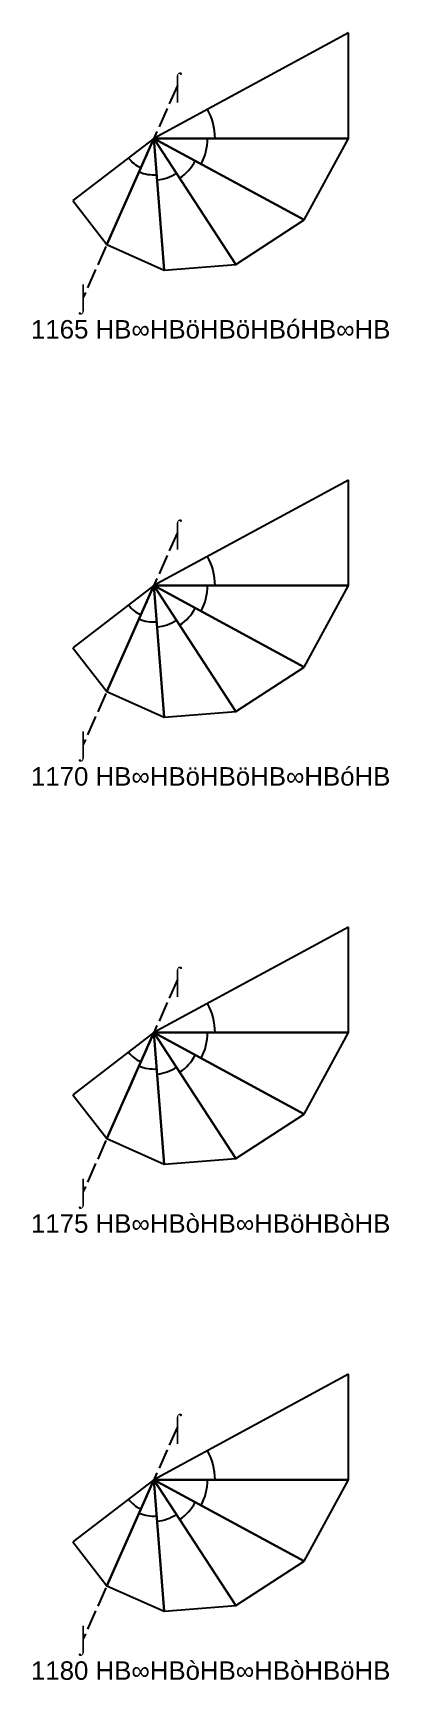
# Model space of a CAD drawing. Header units: millimetres. Extents: x 122552 to 1654769, y -10280102 to 62068.
# Drawn here: x 1180654 to 1201862, y -9283196 to -9185021 of the extents above; entities that cross this region are included whole.
import ezdxf
from ezdxf.enums import TextEntityAlignment as Align

# ---------------------------------------------------------------- set-up
doc = ezdxf.new("R2010")
doc.units = ezdxf.units.MM
doc.linetypes.add('ACAD_ISO02W100', pattern=[15, 12, -3])
for name, color, linetype in [('BASE', 170, 'Continuous'), ('HYPOTENUSE', 20, 'Continuous'), ('PERPENDICULAR', 90, 'Continuous'), ('Standard', 7, 'Continuous')]:
    doc.layers.add(name, color=color, linetype=linetype)
doc.styles.add('Arial', font='arial_0.ttf')

msp = doc.modelspace()

# ---------------------------------------------------------------- texts
at = {"style": 'Arial'}
for s, p in [('⌠', (1189259, -9188149)), ('⌡', (1183644, -9200788)), ('1165 HB∞HBöHBöHBóHB∞HB', (1191240, -9202684)), ('⌠', (1189259, -9214798)), ('⌡', (1183644, -9227436)), ('1170 HB∞HBöHBöHB∞HBóHB', (1191240, -9229333)), ('⌠', (1189259, -9241447)), ('⌡', (1183644, -9254085)), ('1175 HB∞HBòHB∞HBöHBòHB', (1191240, -9255982)), ('⌠', (1189259, -9268095)), ('⌡', (1183644, -9280734)), ('1180 HB∞HBòHB∞HBòHBöHB', (1191240, -9282630))]:
    msp.add_text(s, height=1100, dxfattribs=at).set_placement(p, align=Align.MIDDLE_CENTER)

# ---------------------------------------------------------------- blocks, each defined once
blk = doc.blocks.new('fundamental_block_GT')
at = {"color": 4}
blk.add_arc((0.1, -2.3), 276.6, 359.9799, 28.42535, dxfattribs=at)
at = {"layer": 'BASE'}
blk.add_line((0, 0), (878.9, -7.5), dxfattribs=at)
at = {"layer": 'HYPOTENUSE'}
blk.add_line((882.9, 469.5), (0, 0), dxfattribs=at)
at = {"layer": 'PERPENDICULAR'}
blk.add_line((878.9, -7.5), (882.9, 469.5), dxfattribs=at)

# ---------------------------------------------------------------- linework, layer by layer
at = {"linetype": 'ACAD_ISO02W100', "ltscale": 100}
for p, q in [((1189259, -9188149), (1183644, -9200788)), ((1189259, -9214798), (1183644, -9227436)), ((1189259, -9241447), (1183644, -9254085)), ((1189259, -9268095), (1183644, -9280734))]:
    msp.add_line(p, q, dxfattribs=at)

# ---------------------------------------------------------------- block references
for p, xscale, yscale, zscale, rotation in [((1187855, -9191309), 11.58735412275403, 11.58735412275403, 11.58735412275403, 332.0000000000002), ((1187855, -9191309), 10.18429076373612, 10.18429076373612, 10.18429076373612, 303.5116672382094), ((1187855, -9191309), 8.951118371073811, 8.951118371073811, 8.951118371073811, 275.0233344764194), ((1187855, -9191309), 6.914651890687655, 6.914651890687655, 6.914651890687655, 218.0466689528337), ((1187855, -9191309), 7.867265571234018, 7.867265571234018, 7.867265571234018, 246.5350017146322), ((1187855, -9217958), 11.58735412275403, 11.58735412275403, 11.58735412275403, 332.0000000000002), ((1187855, -9217958), 10.18429076373612, 10.18429076373612, 10.18429076373612, 303.5116672382094), ((1187855, -9217958), 8.951118371073811, 8.951118371073811, 8.951118371073811, 275.0233344764194), ((1187855, -9217958), 6.914651890687655, 6.914651890687655, 6.914651890687655, 218.0466689528337), ((1187855, -9217958), 7.867265571234018, 7.867265571234018, 7.867265571234018, 246.5350017146322), ((1187855, -9244606), 11.58735412275403, 11.58735412275403, 11.58735412275403, 332.0000000000002), ((1187855, -9244606), 10.18429076373612, 10.18429076373612, 10.18429076373612, 303.5116672382094), ((1187855, -9244606), 6.914651890687749, 6.914651890687749, 6.914651890687749, 218.0466689528319), ((1187855, -9244606), 7.867265571233768, 7.867265571233768, 7.867265571233768, 246.5350017146306), ((1187855, -9244606), 8.951118371073514, 8.951118371073514, 8.951118371073514, 275.0233344764167), ((1187855, -9271255), 11.58735412275403, 11.58735412275403, 11.58735412275403, 332.0000000000002), ((1187855, -9271255), 10.18429076373612, 10.18429076373612, 10.18429076373612, 303.5116672382094), ((1187855, -9271255), 6.914651890687749, 6.914651890687749, 6.914651890687749, 218.0466689528319), ((1187855, -9271255), 7.867265571233768, 7.867265571233768, 7.867265571233768, 246.5350017146306), ((1187855, -9271255), 8.951118371073514, 8.951118371073514, 8.951118371073514, 275.0233344764167)]:
    msp.add_blockref('fundamental_block_GT', p, dxfattribs=dict(xscale=xscale, yscale=yscale, zscale=zscale, rotation=rotation))
at = {"layer": 'Standard', "xscale": 13.18371388650824, "yscale": 13.18371388650824, "zscale": 13.18371388650824, "rotation": 0.4883327617913192}
for p in [(1187855, -9191309), (1187855, -9217958), (1187855, -9244606), (1187855, -9271255)]:
    msp.add_blockref('fundamental_block_GT', p, dxfattribs=at)

msp.set_redraw_order([(e.dxf.handle, doc.entitydb.next_handle()) for e in msp.query("TEXT MTEXT ATTDEF DIMENSION ARC_DIMENSION")])  # texts and dimensions are drawn at this point

doc.saveas('drawing.dxf')
